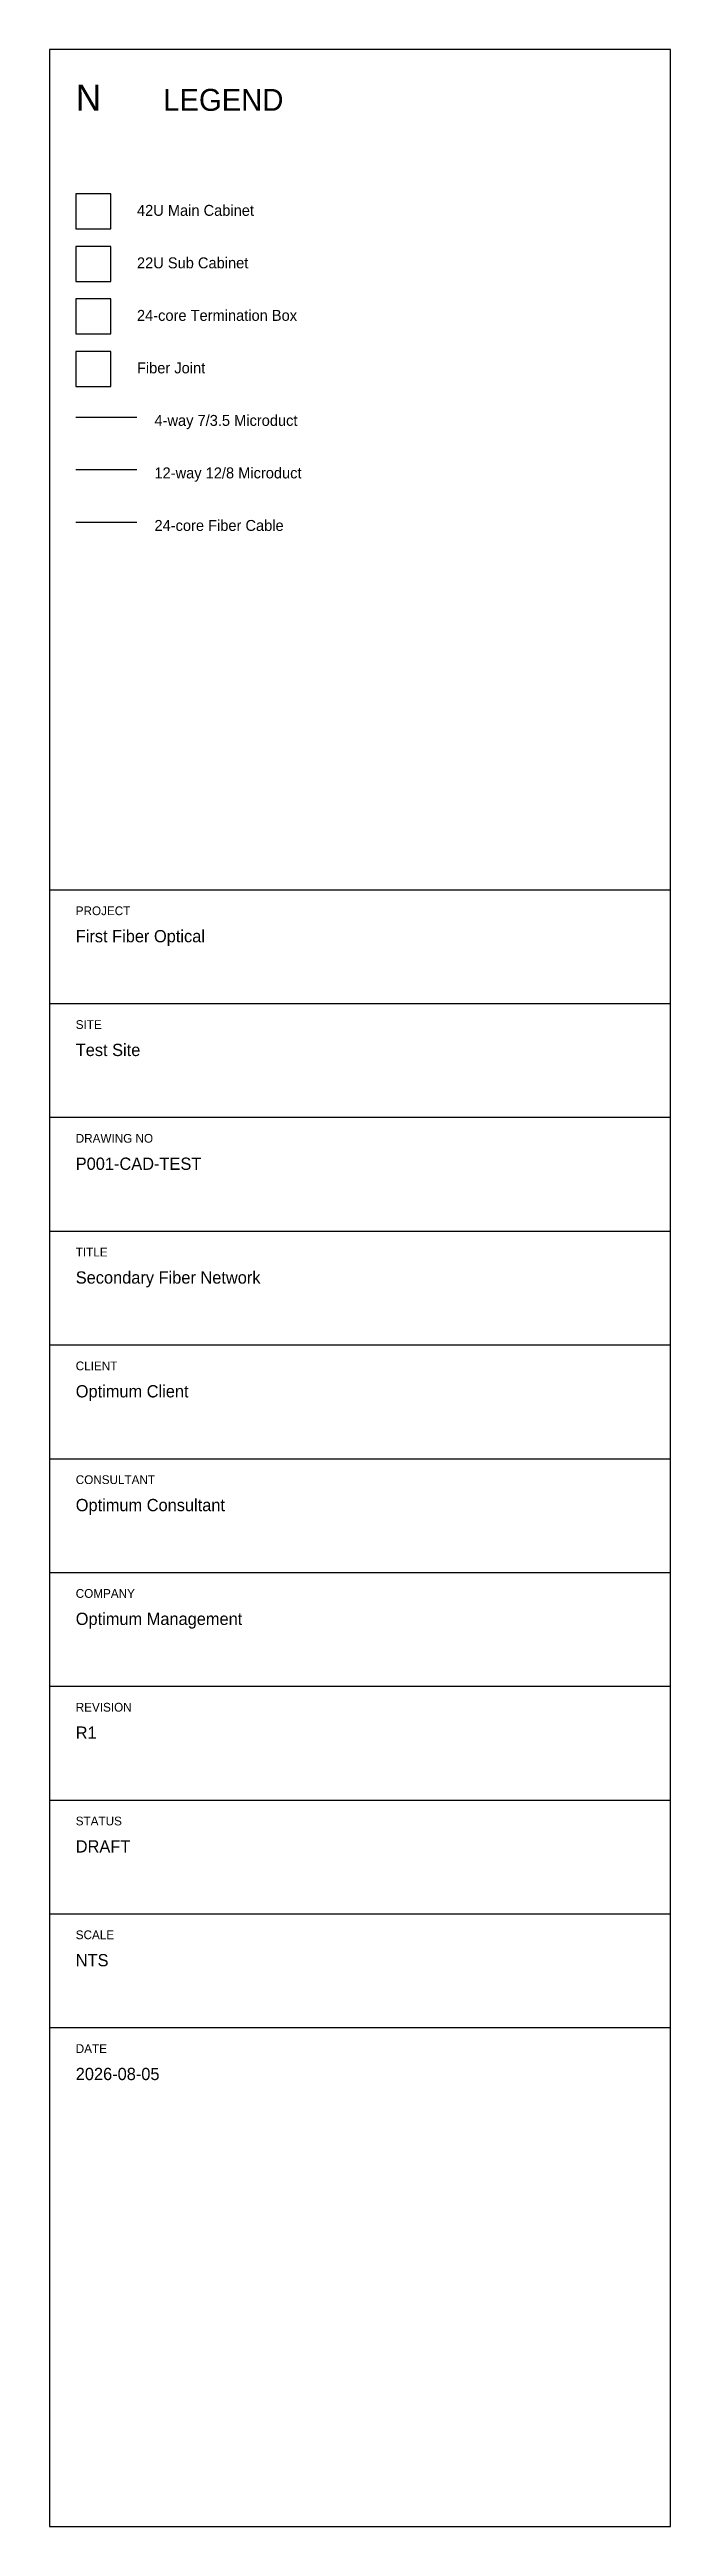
# Model space of a CAD drawing. Extents: x 7 to 494, y 7 to 290.
# Drawn here: x 423 to 494, y 7 to 290 of the extents above; entities that cross this region are included whole.
import ezdxf

# ---------------------------------------------------------------- set-up
doc = ezdxf.new("R2010")
doc.units = 0
for name, color, linetype in [('DUCT-12W-12_8', 7, 'CONTINUOUS'), ('DUCT-4W-7_3_5', 7, 'CONTINUOUS'), ('FO-24C', 7, 'CONTINUOUS'), ('FRAME', 3, 'CONTINUOUS'), ('NODES', 5, 'CONTINUOUS'), ('TITLE', 7, 'CONTINUOUS')]:
    doc.layers.add(name, color=color, linetype=linetype)

msp = doc.modelspace()

# ---------------------------------------------------------------- texts
at = {"layer": 'TITLE', "color": 7}
for s, height, p in [('N', 3, (426, 283)), ('LEGEND', 2.5, (436, 283)), ('42U Main Cabinet', 1.25, (433, 271)), ('22U Sub Cabinet', 1.25, (433, 265)), ('24-core Termination Box', 1.25, (433, 259)), ('Fiber Joint', 1.25, (433, 253)), ('4-way 7/3.5 Microduct', 1.25, (435, 247)), ('12-way 12/8 Microduct', 1.25, (435, 241)), ('24-core Fiber Cable', 1.25, (435, 235)), ('First Fiber Optical', 1.4, (426, 188)), ('Test Site', 1.4, (426, 175)), ('P001-CAD-TEST', 1.4, (426, 162)), ('Secondary Fiber Network', 1.4, (426, 149)), ('Optimum Client', 1.4, (426, 136)), ('Optimum Consultant', 1.4, (426, 123)), ('Optimum Management', 1.4, (426, 110)), ('R1', 1.4, (426, 97)), ('DRAFT', 1.4, (426, 84)), ('NTS', 1.4, (426, 71)), ('2026-08-05', 1.4, (426, 58))]:
    msp.add_text(s, height=height, dxfattribs=at).set_placement(p)
at = {"layer": 'TITLE', "color": 8}
for s, p in [('PROJECT', (426, 191.1)), ('SITE', (426, 178.1)), ('DRAWING NO', (426, 165.1)), ('TITLE', (426, 152.1)), ('CLIENT', (426, 139.1)), ('CONSULTANT', (426, 126.1)), ('COMPANY', (426, 113.1)), ('REVISION', (426, 100.1)), ('STATUS', (426, 87.1)), ('SCALE', (426, 74.1)), ('DATE', (426, 61.1))]:
    msp.add_text(s, height=1, dxfattribs=at).set_placement(p)

# ---------------------------------------------------------------- linework, layer by layer
at = {"layer": 'DUCT-12W-12_8', "color": 7}
msp.add_line((426, 242), (433, 242), dxfattribs=at)
at = {"layer": 'DUCT-4W-7_3_5', "color": 7}
msp.add_line((426, 248), (433, 248), dxfattribs=at)
at = {"layer": 'FO-24C', "color": 7}
msp.add_line((426, 236), (433, 236), dxfattribs=at)
at = {"layer": 'FRAME', "color": 3}
for p, q in [((494, 290), (423, 290)), ((423, 290), (423, 7)), ((494, 7), (494, 290)), ((423, 194), (494, 194)), ((423, 181), (494, 181)), ((423, 168), (494, 168)), ((423, 155), (494, 155)), ((423, 142), (494, 142)), ((423, 129), (494, 129)), ((423, 116), (494, 116)), ((423, 103), (494, 103)), ((423, 90), (494, 90)), ((423, 77), (494, 77)), ((423, 64), (494, 64)), ((423, 7), (494, 7))]:
    msp.add_line(p, q, dxfattribs=at)
at = {"layer": 'NODES', "color": 5}
for p, q in [((430, 273.5), (426, 273.5)), ((426, 273.5), (426, 269.5)), ((430, 269.5), (430, 273.5)), ((426, 269.5), (430, 269.5)), ((430, 267.5), (426, 267.5)), ((426, 267.5), (426, 263.5)), ((430, 263.5), (430, 267.5)), ((426, 263.5), (430, 263.5))]:
    msp.add_line(p, q, dxfattribs=at)
at = {"layer": 'NODES', "color": 3}
for p, q in [((430, 261.5), (426, 261.5)), ((426, 261.5), (426, 257.5)), ((430, 257.5), (430, 261.5)), ((426, 257.5), (430, 257.5))]:
    msp.add_line(p, q, dxfattribs=at)
at = {"layer": 'NODES', "color": 6}
for p, q in [((430, 255.5), (426, 255.5)), ((426, 255.5), (426, 251.5)), ((430, 251.5), (430, 255.5)), ((426, 251.5), (430, 251.5))]:
    msp.add_line(p, q, dxfattribs=at)

msp.set_redraw_order([(e.dxf.handle, doc.entitydb.next_handle()) for e in msp.query("TEXT MTEXT ATTDEF DIMENSION ARC_DIMENSION")])  # texts and dimensions are drawn at this point

doc.saveas('drawing.dxf')
